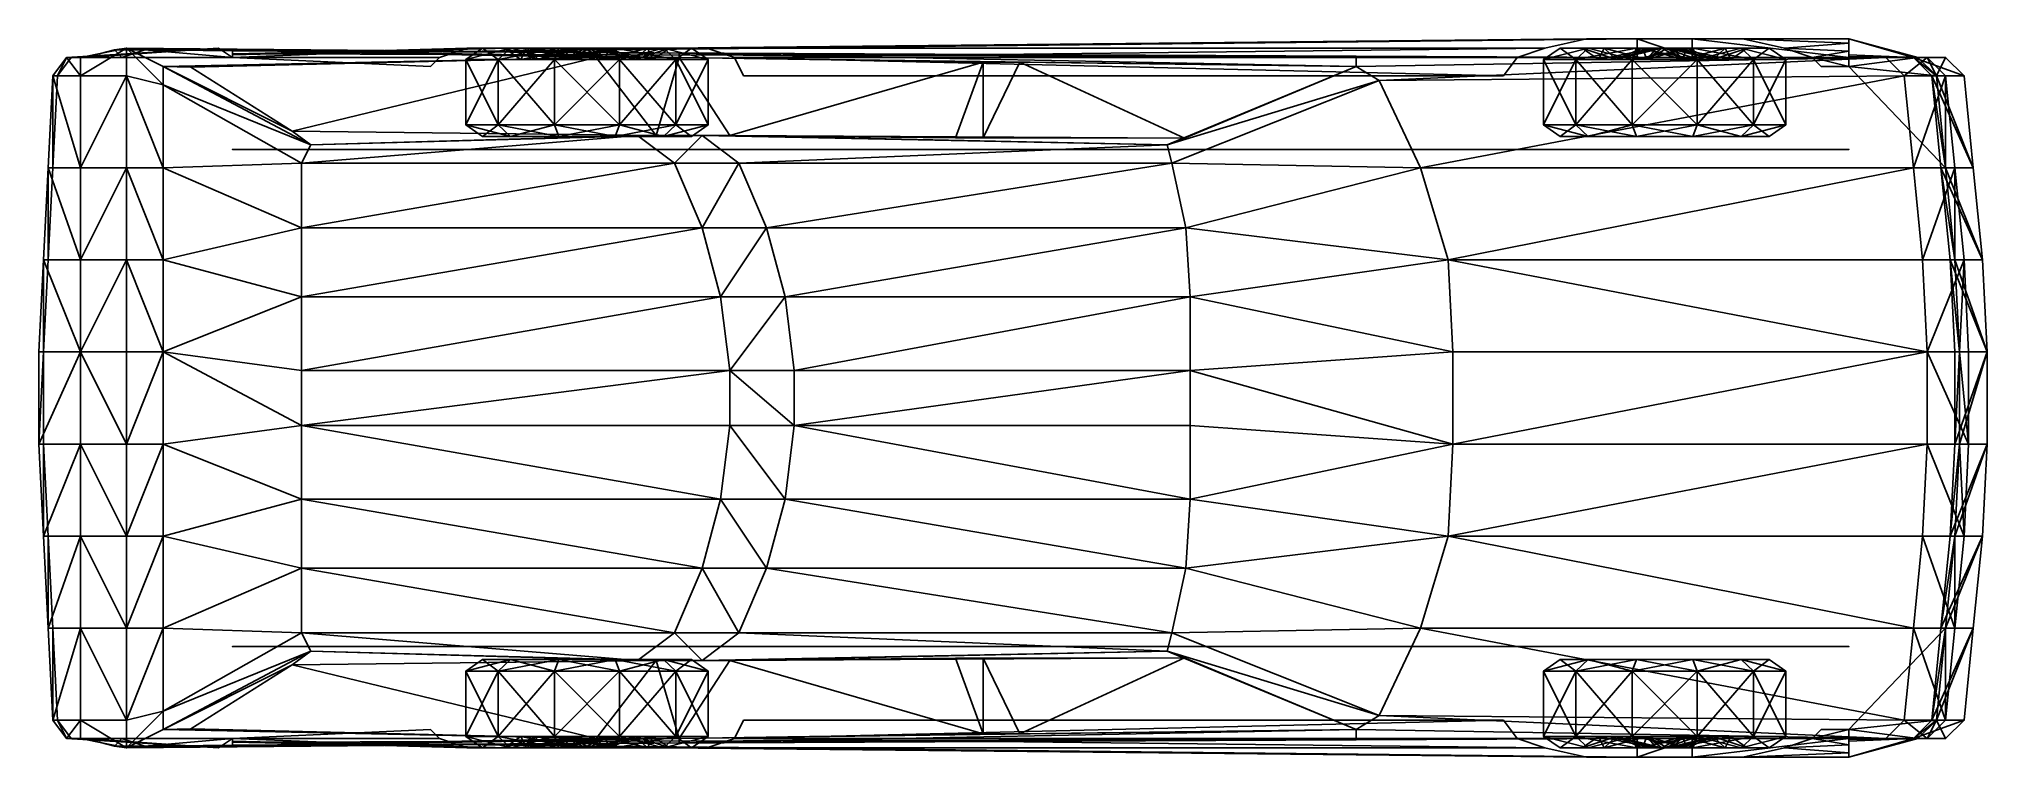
# Model space of a CAD drawing. Extents: x -5.37 to 0, y -0.99 to 0.99.
import ezdxf

# ---------------------------------------------------------------- set-up
doc = ezdxf.new("R2010")
doc.units = 0
doc.layers.get('0').update_dxf_attribs({"linetype": 'CONTINUOUS'})

msp = doc.modelspace()

# ---------------------------------------------------------------- meshes
at = {"color": 0, "linetype": 'BYBLOCK'}
mesh = msp.add_polyface(dxfattribs=at)
corners = [(-4.8387, 0.9495, 0.762), (-0.9652, 0.9398, 0.8951), (-0.9652, 0.9906, 0.762), (-3.7846, 0.9607, 0.762), (-1.1049, 0.9906, 0.7112), (-3.6449, 0.9652, 0.7112), (-3.5306, 0.9652, 0.6096), (-1.2192, 0.9652, 0.6096), (-3.4544, 0.9398, 0.4699), (-1.3335, 0.889, 0.2286), (-3.429, 0.889, 0.2286), (-3.6068, 0.9515, 0.9063), (-1.7399, 0.9144, 1.0668), (-1.7399, 0.9398, 0.9017), (-2.7686, 0.9267, 1.0668), (-2.8448, 0.7179, 1.4478), (-2.7686, 0.7179, 1.4478), (-2.667, 0.9267, 1.0668), (-3.4671, 0.7239, 1.4478), (-2.2606, 0.6985, 1.4859), (-2.2132, 0.7165, 1.4478), (-3.4417, 0.6477, 1.5367), (-2.2479, 0.6477, 1.5113), (-2.1971, 0.2794, 1.524), (-3.3147, 0.2794, 1.5494), (-3.2893, 0.0762, 1.5494), (-2.1971, 0.0762, 1.524), (-2.2098, 0.4699, 1.524), (-3.3655, 0.4699, 1.5494), (-3.3655, -0.4699, 1.5494), (-2.2479, -0.6477, 1.5113), (-2.2098, -0.4699, 1.524), (-3.3147, -0.2794, 1.5494), (-2.1971, -0.2794, 1.524), (-3.2893, -0.0762, 1.5494), (-2.1971, -0.0762, 1.524), (-3.4417, -0.6477, 1.5367), (-2.2606, -0.6985, 1.4859), (-3.4671, -0.7239, 1.4478), (-2.2132, -0.7165, 1.4478), (-2.7686, -0.9267, 1.0668), (-2.8448, -0.7179, 1.4478), (-2.7686, -0.7179, 1.4478), (-2.667, -0.9267, 1.0668), (-1.7399, -0.9144, 1.0668), (-3.6068, -0.9515, 0.9063), (-1.7399, -0.9398, 0.9017), (-1.3335, -0.889, 0.2286), (-3.429, -0.889, 0.2286), (-3.4544, -0.9398, 0.4699), (-3.5306, -0.9652, 0.6096), (-1.2192, -0.9652, 0.6096), (-3.6449, -0.9652, 0.7112), (-1.1049, -0.9906, 0.7112), (-3.7846, -0.9607, 0.762), (-4.8387, -0.9495, 0.762), (-0.9652, -0.9398, 0.8951), (-0.9652, -0.9906, 0.762)]
mesh.append_faces([[corners[k] for k in face] for face in [(18, 19, 20), (37, 38, 39)]], dxfattribs={"vtx0": -1, "color": 0})
mesh.append_faces([[corners[k] for k in face] for face in [(0, 1, 2), (3, 4, 5), (6, 7, 8), (11, 12, 13), (23, 25, 26), (27, 24, 23), (22, 28, 27), (29, 31, 32), (32, 33, 34), (36, 37, 30), (50, 51, 49), (54, 53, 52), (55, 56, 57)]], dxfattribs={"vtx0": -1, "vtx1": -1, "color": 0})
mesh.append_faces([[corners[k] for k in face] for face in [(19, 21, 22), (23, 24, 25), (27, 28, 24), (29, 30, 31), (32, 31, 33), (34, 33, 35), (44, 45, 46)]], dxfattribs={"vtx0": -1, "vtx2": -1, "color": 0})
mesh.append_faces([[corners[k] for k in face] for face in [(6, 5, 4), (16, 17, 14), (35, 26, 34), (25, 34, 26), (42, 43, 40), (50, 52, 53)]], dxfattribs={"vtx1": -1, "vtx2": -1, "color": 0})
mesh.append_faces([[corners[k] for k in face] for face in [(9, 10, 8), (14, 15, 16), (40, 41, 42), (47, 48, 49)]], dxfattribs={"vtx2": -1, "color": 0})
mesh = msp.add_polyface(dxfattribs=at)
corners = [(-0.381, 0.9398, 0.889), (-0.8128, 0.9906, 0.762), (-0.8128, 0.9398, 0.8941), (-0.9652, 0.9906, 0.762), (-0.9652, 0.9398, 0.8951), (-1.1049, 0.9906, 0.7112), (-3.7846, 0.9607, 0.762), (-3.5306, 0.9652, 0.6096), (-1.2192, 0.9652, 0.6096), (-1.2954, 0.9398, 0.4699), (-3.4544, 0.9398, 0.4699), (-1.3335, 0.889, 0.2286), (-0.2794, 0.9398, 0.9906), (-0.1651, 0.9398, 0.889), (-1.7399, 0.9398, 0.9017), (-1.7399, 0.9144, 1.0668), (-1.6764, 0.8763, 1.0922), (-0.2286, 0.889, 0.9906), (-2.2479, 0.6477, 1.5113), (-2.2606, 0.6985, 1.4859), (-1.4859, 0.381, 1.0922), (-1.4732, 0.127, 1.0922), (-0.1651, 0.127, 0.9906), (-0.2032, 0.635, 0.9906), (-1.5621, 0.635, 1.0922), (-1.6764, -0.8763, 1.0922), (-0.2286, -0.889, 0.9906), (-1.5621, -0.635, 1.0922), (-0.2032, -0.635, 0.9906), (-1.4859, -0.381, 1.0922), (-1.4732, -0.127, 1.0922), (-0.1651, -0.127, 0.9906), (-2.2479, -0.6477, 1.5113), (-2.2606, -0.6985, 1.4859), (-1.7399, -0.9144, 1.0668), (-0.2794, -0.9398, 0.9906), (-0.1651, -0.9398, 0.889), (-1.7399, -0.9398, 0.9017), (-3.4544, -0.9398, 0.4699), (-1.2954, -0.9398, 0.4699), (-1.3335, -0.889, 0.2286), (-1.2192, -0.9652, 0.6096), (-3.5306, -0.9652, 0.6096), (-1.1049, -0.9906, 0.7112), (-0.9652, -0.9906, 0.762), (-3.7846, -0.9607, 0.762), (-0.9652, -0.9398, 0.8951), (-0.8128, -0.9398, 0.8941), (-0.8128, -0.9906, 0.762), (-0.381, -0.9398, 0.889)]
mesh.append_faces([[corners[k] for k in face] for face in [(12, 16, 17), (19, 16, 15), (25, 33, 34), (25, 35, 26)]], dxfattribs={"vtx0": -1, "color": 0})
mesh.append_faces([[corners[k] for k in face] for face in [(0, 1, 2), (3, 2, 1), (12, 14, 15), (27, 28, 29), (46, 44, 47)]], dxfattribs={"vtx0": -1, "vtx1": -1, "color": 0})
mesh.append_faces([[corners[k] for k in face] for face in [(3, 4, 2), (7, 5, 8), (23, 24, 20), (37, 35, 34), (42, 43, 41), (47, 44, 48), (48, 49, 47)]], dxfattribs={"vtx0": -1, "vtx2": -1, "color": 0})
mesh.append_faces([[corners[k] for k in face] for face in [(9, 10, 8), (25, 26, 27), (34, 35, 25), (36, 35, 37), (39, 38, 41)]], dxfattribs={"vtx1": -1, "color": 0})
mesh.append_faces([[corners[k] for k in face] for face in [(3, 5, 6), (18, 16, 19), (20, 21, 22), (30, 29, 31), (21, 30, 22), (25, 32, 33), (44, 43, 45)]], dxfattribs={"vtx1": -1, "vtx2": -1, "color": 0})
mesh.append_faces([[corners[k] for k in face] for face in [(10, 9, 11), (12, 13, 14), (12, 15, 16), (17, 16, 24), (38, 39, 40)]], dxfattribs={"vtx2": -1, "color": 0})
mesh = msp.add_polyface(dxfattribs=at)
corners = [(-0.381, 0.9398, 0.889), (-0.381, 0.9906, 0.762), (-0.8128, 0.9906, 0.762), (-0.1905, 0.9398, 0.8128), (-0.1651, 0.9398, 0.889), (-0.381, 0.9792, 0.7112), (-0.6731, 0.9906, 0.7112), (-0.5588, 0.9652, 0.6096), (-0.381, 0.9571, 0.6096), (-0.381, 0.9336, 0.4826), (-0.4826, 0.9398, 0.4826), (-0.381, 0.9144, 0.3302), (-0.4572, 0.9144, 0.3048), (-0.1397, 0.889, 0.8128), (-0.1143, 0.889, 0.889), (-0.2286, 0.889, 0.9906), (-0.2794, 0.9398, 0.9906), (-0.0762, 0.127, 0.8128), (-0.0889, 0.381, 0.8128), (-0.0635, 0.381, 0.889), (-0.0508, 0.127, 0.889), (-0.1651, 0.127, 0.9906), (-0.1778, 0.381, 0.9906), (-1.4859, 0.381, 1.0922), (-0.1143, 0.635, 0.8128), (-0.0889, 0.635, 0.889), (-0.2032, 0.635, 0.9906), (-1.5621, 0.635, 1.0922), (-0.0508, -0.127, 0.889), (-0.0762, -0.127, 0.8128)]
mesh.append_faces([[corners[k] for k in face] for face in [(3, 0, 4)]], dxfattribs={"vtx0": -1, "color": 0})
mesh.append_faces([[corners[k] for k in face] for face in [(11, 10, 9), (26, 23, 22), (15, 27, 26)]], dxfattribs={"vtx0": -1, "vtx1": -1, "color": 0})
mesh.append_faces([[corners[k] for k in face] for face in [(0, 1, 2), (3, 1, 0), (5, 6, 1), (7, 5, 8), (9, 10, 8)]], dxfattribs={"vtx0": -1, "vtx1": -1, "vtx2": -1, "color": 0})
mesh.append_faces([[corners[k] for k in face] for face in [(1, 6, 2), (8, 10, 7)]], dxfattribs={"vtx0": -1, "vtx2": -1, "color": 0})
mesh.append_faces([[corners[k] for k in face] for face in [(14, 4, 15), (16, 15, 4), (15, 26, 14)]], dxfattribs={"vtx1": -1, "color": 0})
mesh.append_faces([[corners[k] for k in face] for face in [(7, 6, 5), (17, 18, 19), (19, 20, 17), (20, 19, 21), (22, 21, 19), (21, 22, 23), (18, 24, 25), (25, 19, 18), (19, 25, 22), (26, 22, 25), (25, 14, 26), (14, 25, 24), (28, 20, 21), (29, 17, 28), (20, 28, 17)]], dxfattribs={"vtx1": -1, "vtx2": -1, "color": 0})
mesh.append_faces([[corners[k] for k in face] for face in [(11, 12, 10), (13, 3, 4), (4, 14, 13), (24, 13, 14)]], dxfattribs={"vtx2": -1, "color": 0})
at = {"color": 50, "linetype": 'BYBLOCK'}
mesh = msp.add_polyface(dxfattribs=at)
corners = [(-0.381, 0.9906, 0.762), (-0.1905, 0.9398, 0.8128), (-0.2032, 0.9398, 0.5715), (-0.381, 0.9468, 0.5588), (-0.1524, 0.889, 0.5715), (-0.1397, 0.889, 0.8128)]
mesh.append_faces([[corners[k] for k in face] for face in [(0, 2, 3)]], dxfattribs={"vtx0": -1, "vtx1": -1, "vtx2": -1, "color": 50})
mesh.append_faces([[corners[k] for k in face] for face in [(0, 1, 2)]], dxfattribs={"vtx0": -1, "vtx2": -1, "color": 50})
mesh.append_faces([[corners[k] for k in face] for face in [(4, 2, 5), (1, 5, 2)]], dxfattribs={"vtx1": -1, "color": 50})
at = {"color": 254, "linetype": 'BYBLOCK'}
mesh = msp.add_polyface(dxfattribs=at)
corners = [(-0.381, 0.9423, 0.5334), (-0.381, 0.9468, 0.5588), (-0.2032, 0.9398, 0.5715), (-0.1143, 0.9398, 0.5334), (-0.1905, 0.9398, 0.4191), (-0.381, 0.9144, 0.3302), (-0.1397, 0.889, 0.4064), (-0.1143, 0.635, 0.3683), (-4.8768, 0.9652, 0.3556), (-4.8768, 0.9652, 0.5588), (-4.8387, 0.9398, 0.5969), (-4.8387, 0.9398, 0.3429), (-5.2451, 0.9398, 0.5969), (-5.2578, 0.9398, 0.5588), (-5.2832, 0.9398, 0.3937), (-5.2959, 0.9398, 0.5588), (-0.0635, 0.889, 0.5334), (-0.1524, 0.889, 0.5715), (-5.2578, 0.889, 0.5588), (-5.334, 0.889, 0.5588), (-5.3213, 0.889, 0.4064), (-0.0762, 0.127, 0.3683), (-0.0889, 0.381, 0.3683), (0, 0.127, 0.5334), (-0.0127, 0.381, 0.5334), (-0.1016, 0.381, 0.5715), (-0.0889, 0.127, 0.5715), (-5.2578, 0.127, 0.5588), (-5.2578, 0.381, 0.5588), (-5.3594, 0.381, 0.5588), (-5.3721, 0.127, 0.5588), (-5.3594, 0.127, 0.4445), (-5.3467, 0.381, 0.4318), (-0.0381, 0.635, 0.5334), (-0.127, 0.635, 0.5715), (-5.2578, 0.635, 0.5588), (-5.3467, 0.635, 0.5588), (-5.334, 0.635, 0.4191), (-0.1397, -0.889, 0.4064), (-0.1143, -0.635, 0.3683), (-0.0381, -0.635, 0.5334), (-0.0635, -0.889, 0.5334), (-0.1524, -0.889, 0.5715), (-0.127, -0.635, 0.5715), (-5.2578, -0.889, 0.5588), (-5.2578, -0.635, 0.5588), (-5.334, -0.889, 0.5588), (-5.3467, -0.635, 0.5588), (-5.334, -0.635, 0.4191), (-5.3213, -0.889, 0.4064), (-5.3594, -0.381, 0.5588), (-5.3467, -0.381, 0.4318), (-5.2578, -0.381, 0.5588), (-0.0127, -0.381, 0.5334), (-0.1016, -0.381, 0.5715), (-0.0889, -0.381, 0.3683), (-5.3721, -0.127, 0.5588), (-5.3594, -0.127, 0.4445), (-5.2578, -0.127, 0.5588), (0, -0.127, 0.5334), (-0.0889, -0.127, 0.5715), (-0.0762, -0.127, 0.3683), (-5.2959, -0.9398, 0.5588), (-5.2832, -0.9398, 0.3937), (-5.2578, -0.9398, 0.5588), (-0.1143, -0.9398, 0.5334), (-0.2032, -0.9398, 0.5715), (-0.1905, -0.9398, 0.4191), (-4.8768, -0.9652, 0.3556), (-4.8768, -0.9652, 0.5588), (-4.8387, -0.9398, 0.5969), (-5.2451, -0.9398, 0.5969), (-4.8387, -0.9398, 0.3429), (-0.381, -0.9144, 0.3302), (-0.381, -0.9423, 0.5334), (-0.381, -0.9468, 0.5588)]
mesh.append_faces([[corners[k] for k in face] for face in [(0, 2, 3), (0, 4, 5), (5, 6, 7), (12, 9, 13), (3, 6, 4), (37, 19, 20), (33, 6, 16), (38, 40, 41), (46, 48, 49), (38, 65, 67), (69, 71, 64), (38, 73, 39), (67, 74, 73), (66, 74, 65)]], dxfattribs={"vtx0": -1, "color": 254})
mesh.append_faces([[corners[k] for k in face] for face in [(9, 14, 15), (20, 15, 14), (31, 29, 32), (32, 36, 37)]], dxfattribs={"vtx0": -1, "vtx1": -1, "color": 254})
mesh.append_faces([[corners[k] for k in face] for face in [(47, 51, 48), (50, 57, 51), (62, 49, 63), (63, 69, 62)]], dxfattribs={"vtx0": -1, "vtx2": -1, "color": 254})
mesh.append_faces([[corners[k] for k in face] for face in [(16, 6, 3), (19, 15, 20), (21, 22, 23), (30, 29, 31), (41, 40, 42), (64, 44, 62), (65, 41, 66), (42, 66, 41), (68, 69, 63), (70, 71, 69), (69, 68, 70), (72, 70, 68), (67, 73, 38), (65, 74, 67)]], dxfattribs={"vtx1": -1, "color": 254})
mesh.append_faces([[corners[k] for k in face] for face in [(0, 1, 2), (15, 19, 18), (24, 23, 22), (23, 24, 25), (25, 26, 23), (27, 28, 29), (29, 30, 27), (22, 7, 24), (33, 24, 7), (24, 33, 34), (34, 25, 24), (28, 35, 36), (36, 29, 28), (29, 36, 32), (36, 19, 37), (35, 18, 19), (19, 36, 35), (17, 34, 33), (7, 6, 33), (38, 39, 40), (43, 42, 40), (44, 45, 46), (47, 46, 45), (46, 47, 48), (47, 50, 51), (45, 52, 47), (50, 47, 52), (40, 53, 43), (54, 43, 53), (39, 55, 53), (53, 40, 39), (52, 58, 50), (56, 50, 58), (53, 59, 54), (60, 54, 59), (59, 53, 55), (56, 30, 31), (58, 27, 56), (30, 56, 27), (59, 23, 60), (26, 60, 23), (61, 21, 23), (46, 62, 44), (75, 74, 66)]], dxfattribs={"vtx1": -1, "vtx2": -1, "color": 254})
mesh.append_faces([[corners[k] for k in face] for face in [(0, 3, 4), (5, 4, 6), (8, 9, 10), (10, 11, 8), (12, 10, 9), (9, 8, 14), (16, 3, 2), (2, 17, 16), (18, 13, 15), (33, 16, 17), (50, 56, 57), (55, 61, 59), (31, 57, 56), (23, 59, 61), (62, 46, 49), (38, 41, 65)]], dxfattribs={"vtx2": -1, "color": 254})
at = {"color": 0, "linetype": 'BYBLOCK'}
mesh = msp.add_polyface(dxfattribs=at)
corners = [(-4.8387, 0.9495, 0.762), (-4.0767, 0.9652, 0.7112), (-4.8387, 0.9468, 0.7112), (-4.191, 0.9652, 0.6096), (-4.8387, 0.9398, 0.6096), (-4.2672, 0.9398, 0.4826), (-4.8387, 0.9398, 0.4826), (-4.2926, 0.9144, 0.3048), (-4.8387, 0.9398, 0.3429), (-5.08, 0.9607, 0.9144), (-4.8387, 0.9577, 0.9114), (-4.8387, 0.9398, 0.5969), (-5.1435, 0.9398, 0.5969), (-5.1308, 0.9652, 1.0414), (-3.6068, 0.9515, 0.9063), (-5.1641, 0.961, 0.9144), (-5.0292, 0.9144, 1.0922), (-3.8354, 0.9398, 1.0922), (-4.6228, 0.6985, 1.5113), (-4.6736, 0.7365, 1.4224), (-4.953, 0.9124, 1.0922), (-4.6482, 0.6477, 1.5367), (-5.0292, 0.8636, 1.0922), (-5.1308, 0.889, 1.0414), (-5.2578, 0.889, 0.5588), (-5.2578, 0.9398, 0.5588), (-5.0292, 0.127, 1.0922), (-5.0292, 0.381, 1.0922), (-5.1308, 0.381, 1.0414), (-5.1308, 0.127, 1.0414), (-5.2578, 0.127, 0.5588), (-5.2578, 0.381, 0.5588), (-5.0292, 0.635, 1.0922), (-5.1308, 0.635, 1.0414), (-5.2578, 0.635, 0.5588), (-5.1308, -0.127, 1.0414)]
mesh.append_faces([[corners[k] for k in face] for face in [(4, 5, 6), (7, 6, 5), (9, 11, 12), (13, 14, 15), (22, 18, 16)]], dxfattribs={"vtx0": -1, "color": 0})
mesh.append_faces([[corners[k] for k in face] for face in [(3, 2, 1), (21, 18, 22)]], dxfattribs={"vtx0": -1, "vtx1": -1, "color": 0})
mesh.append_faces([[corners[k] for k in face] for face in [(0, 1, 2), (3, 4, 2)]], dxfattribs={"vtx0": -1, "vtx1": -1, "vtx2": -1, "color": 0})
mesh.append_faces([[corners[k] for k in face] for face in [(16, 19, 20)]], dxfattribs={"vtx0": -1, "vtx2": -1, "color": 0})
mesh.append_faces([[corners[k] for k in face] for face in [(23, 13, 24), (25, 24, 13), (24, 34, 23)]], dxfattribs={"vtx1": -1, "color": 0})
mesh.append_faces([[corners[k] for k in face] for face in [(3, 5, 4), (9, 10, 11), (13, 16, 17), (16, 18, 19), (26, 27, 28), (28, 29, 26), (29, 28, 30), (31, 30, 28), (27, 32, 33), (33, 28, 27), (28, 33, 31), (34, 31, 33), (33, 23, 34), (23, 33, 32), (35, 29, 30), (29, 35, 26)]], dxfattribs={"vtx1": -1, "vtx2": -1, "color": 0})
mesh.append_faces([[corners[k] for k in face] for face in [(7, 8, 6), (22, 16, 13), (13, 23, 22), (32, 22, 23)]], dxfattribs={"vtx2": -1, "color": 0})
at = {"color": 240, "linetype": 'BYBLOCK'}
mesh = msp.add_polyface(dxfattribs=at)
corners = [(-5.1641, 0.961, 0.9144), (-5.08, 0.9607, 0.9144), (-5.1435, 0.9398, 0.5969), (-5.2451, 0.9398, 0.5969), (-5.1641, -0.961, 0.9144), (-5.08, -0.9607, 0.9144), (-5.1435, -0.9398, 0.5969), (-5.2451, -0.9398, 0.5969)]
mesh.append_faces([[corners[k] for k in face] for face in [(0, 2, 3), (4, 6, 7)]], dxfattribs={"vtx0": -1, "color": 240})
mesh.append_faces([[corners[k] for k in face] for face in [(0, 1, 2), (4, 5, 6)]], dxfattribs={"vtx2": -1, "color": 240})
at = {"color": 0, "linetype": 'BYBLOCK'}
mesh = msp.add_polyface(dxfattribs=at)
corners = [(-4.8387, 0.9495, 0.762), (-4.8387, 0.9577, 0.912), (-0.9652, 0.9398, 0.8951), (-3.937, 0.9586, 0.762), (-4.0767, 0.9652, 0.7112), (-3.6068, 0.9515, 0.9063), (-3.6068, 0.9398, 1.0668), (-1.7399, 0.9144, 1.0668), (-5.1308, 0.9652, 1.0414), (-3.8354, 0.9398, 1.0922), (-3.6703, 0.7239, 1.4224), (-3.4671, 0.7239, 1.4478), (-3.5433, 0.7239, 1.5113), (-2.2606, 0.6985, 1.4859), (-3.7211, 0.7239, 1.524), (-4.6228, 0.6985, 1.5113), (-4.6736, 0.7365, 1.4224), (-3.4417, 0.6477, 1.5367), (-3.6195, 0.6477, 1.5621), (-4.6482, 0.6477, 1.5367), (-3.2893, 0.0762, 1.5494), (-3.3147, 0.2794, 1.5494), (-3.4671, 0.0762, 1.5748), (-3.4925, 0.2794, 1.5748), (-4.6482, 0.2794, 1.5494), (-4.6482, 0.0762, 1.5494), (-3.3655, 0.4699, 1.5494), (-3.5433, 0.4699, 1.5748), (-4.6482, 0.4699, 1.5494), (-2.2479, 0.6477, 1.5113), (-4.6482, -0.0762, 1.5494), (-3.2893, -0.0762, 1.5494), (-3.4671, -0.0762, 1.5748)]
mesh.append_faces([[corners[k] for k in face] for face in [(18, 12, 14), (14, 19, 18)]], dxfattribs={"vtx0": -1, "color": 0})
mesh.append_faces([[corners[k] for k in face] for face in [(10, 6, 9), (23, 25, 22), (27, 24, 23), (18, 28, 27)]], dxfattribs={"vtx0": -1, "vtx1": -1, "color": 0})
mesh.append_faces([[corners[k] for k in face] for face in [(5, 6, 7), (8, 6, 5), (8, 9, 6), (12, 11, 10)]], dxfattribs={"vtx0": -1, "vtx1": -1, "vtx2": -1, "color": 0})
mesh.append_faces([[corners[k] for k in face] for face in [(0, 1, 2), (10, 11, 6), (11, 12, 13), (10, 14, 12), (15, 10, 16), (23, 24, 25), (27, 28, 24)]], dxfattribs={"vtx0": -1, "vtx2": -1, "color": 0})
mesh.append_faces([[corners[k] for k in face] for face in [(3, 4, 0), (17, 12, 18), (18, 27, 17)]], dxfattribs={"vtx1": -1, "color": 0})
mesh.append_faces([[corners[k] for k in face] for face in [(15, 14, 10), (14, 15, 19), (20, 21, 22), (23, 22, 21), (21, 26, 23), (27, 23, 26), (26, 17, 27), (25, 30, 22), (31, 20, 22), (22, 32, 31)]], dxfattribs={"vtx1": -1, "vtx2": -1, "color": 0})
mesh.append_faces([[corners[k] for k in face] for face in [(13, 12, 17), (18, 19, 28), (29, 17, 26)]], dxfattribs={"vtx2": -1, "color": 0})
at = {"color": 151, "linetype": 'BYBLOCK'}
mesh = msp.add_polyface(dxfattribs=at)
corners = [(-2.667, 0.9267, 1.0668), (-2.7686, 0.7179, 1.4478), (-2.2133, 0.7165, 1.4478), (-1.7399, 0.9144, 1.0668), (-3.4671, 0.7239, 1.4478), (-2.8448, 0.7179, 1.4478), (-2.7686, 0.9267, 1.0668), (-3.6068, 0.9398, 1.0668), (-4.6736, 0.7365, 1.4224), (-3.6703, 0.7239, 1.4224), (-3.8354, 0.9398, 1.0922), (-4.953, 0.9124, 1.0922), (-2.1971, 0.0762, 1.524), (-1.4732, 0.127, 1.0922), (-2.1971, 0.2794, 1.524), (-1.4859, 0.381, 1.0922), (-4.6482, 0.2794, 1.5494), (-4.6482, 0.0762, 1.5494), (-5.0292, 0.127, 1.0922), (-5.0292, 0.381, 1.0922), (-2.2098, 0.4699, 1.524), (-1.5621, 0.635, 1.0922), (-4.6482, 0.4699, 1.5494), (-5.0292, 0.635, 1.0922), (-4.6482, 0.6477, 1.5367), (-5.0292, 0.8636, 1.0922), (-2.2479, 0.6477, 1.5113), (-1.6764, 0.8763, 1.0922), (-1.5621, -0.635, 1.0922), (-2.2098, -0.4699, 1.524), (-2.2479, -0.6477, 1.5113), (-1.6764, -0.8763, 1.0922), (-4.6482, -0.4699, 1.5494), (-4.6482, -0.6477, 1.5367), (-5.0292, -0.635, 1.0922), (-5.0292, -0.8636, 1.0922), (-4.6482, -0.2794, 1.5494), (-5.0292, -0.381, 1.0922), (-1.4859, -0.381, 1.0922), (-2.1971, -0.2794, 1.524), (-4.6482, -0.0762, 1.5494), (-5.0292, -0.127, 1.0922), (-1.4732, -0.127, 1.0922), (-2.1971, -0.0762, 1.524), (-4.6736, -0.7365, 1.4224), (-3.6703, -0.7239, 1.4224), (-3.8354, -0.9398, 1.0922), (-4.953, -0.9124, 1.0922), (-3.4671, -0.7239, 1.4478), (-2.8448, -0.7179, 1.4478), (-2.7686, -0.9267, 1.0668), (-3.6068, -0.9398, 1.0668), (-2.667, -0.9267, 1.0668), (-2.7686, -0.7179, 1.4478), (-2.2133, -0.7165, 1.4478), (-1.7399, -0.9144, 1.0668)]
mesh.append_faces([[corners[k] for k in face] for face in [(0, 2, 3), (4, 6, 7), (8, 10, 11), (24, 23, 25), (26, 21, 27), (28, 30, 31), (34, 33, 35), (44, 46, 47), (48, 50, 51), (52, 54, 55)]], dxfattribs={"vtx0": -1, "color": 151})
mesh.append_faces([[corners[k] for k in face] for face in [(12, 13, 14), (14, 15, 20), (20, 21, 26), (38, 29, 28), (42, 39, 38)]], dxfattribs={"vtx0": -1, "vtx1": -1, "color": 151})
mesh.append_faces([[corners[k] for k in face] for face in [(14, 13, 15), (20, 15, 21), (28, 29, 30), (38, 39, 29), (42, 43, 39)]], dxfattribs={"vtx0": -1, "vtx2": -1, "color": 151})
mesh.append_faces([[corners[k] for k in face] for face in [(16, 17, 18), (18, 19, 16), (22, 16, 19), (19, 23, 22), (24, 22, 23), (32, 33, 34), (36, 32, 37), (34, 37, 32), (40, 36, 41), (37, 41, 36), (17, 40, 18), (41, 18, 40), (42, 13, 12), (12, 43, 42)]], dxfattribs={"vtx1": -1, "vtx2": -1, "color": 151})
mesh.append_faces([[corners[k] for k in face] for face in [(0, 1, 2), (4, 5, 6), (8, 9, 10), (44, 45, 46), (48, 49, 50), (52, 53, 54)]], dxfattribs={"vtx2": -1, "color": 151})
at = {"color": 251, "linetype": 'BYBLOCK'}
mesh = msp.add_polyface(dxfattribs=at)
corners = [(-4.1054, 0.7532, 0.0856), (-4.072, 0.7218, 0.119), (-4.1494, 0.7218, 0.2529), (-4.1949, 0.7532, 0.2407), (-4.1054, 0.9341, 0.0856), (-4.1949, 0.9341, 0.2407), (-3.9503, 0.7532, -0.0039), (-3.9381, 0.7218, 0.0416), (-3.9503, 0.9341, -0.0039), (-3.7713, 0.7532, -0.0039), (-3.7713, 0.9341, -0.0039), (-3.9503, 0.7532, 0.6643), (-3.9381, 0.7218, 0.6188), (-3.7835, 0.7218, 0.6188), (-3.9503, 0.9341, 0.6643), (-3.7713, 0.7532, 0.6643), (-4.1054, 0.7532, 0.5748), (-4.072, 0.7218, 0.5414), (-4.1054, 0.9341, 0.5748), (-4.1949, 0.7532, 0.4197), (-4.1494, 0.7218, 0.4075), (-4.1949, 0.9341, 0.4197), (-4.072, 0.9655, 0.119), (-4.1494, 0.9655, 0.2529), (-4.0276, 0.9655, 0.1634), (-4.0886, 0.9655, 0.2692), (-3.9381, 0.9655, 0.0416), (-3.9218, 0.9655, 0.1024), (-3.7835, 0.9655, 0.0416), (-3.7998, 0.9655, 0.1024), (-3.9381, 0.9655, 0.6188), (-3.7713, 0.9341, 0.6643), (-3.9218, 0.9655, 0.558), (-3.7835, 0.9655, 0.6188), (-4.072, 0.9655, 0.5414), (-4.0276, 0.9655, 0.497), (-4.1494, 0.9655, 0.4075), (-4.0886, 0.9655, 0.3912)]
mesh.append_faces([[corners[k] for k in face] for face in [(0, 1, 2), (2, 3, 0), (6, 7, 1), (1, 0, 6), (7, 6, 9), (11, 12, 13), (16, 17, 12), (12, 11, 16), (19, 20, 17), (17, 16, 19), (3, 2, 20), (20, 19, 3), (22, 4, 5), (5, 23, 22), (24, 22, 23), (23, 25, 24), (26, 8, 4), (4, 22, 26), (27, 26, 22), (22, 24, 27), (8, 26, 28), (26, 27, 29), (30, 14, 31), (32, 30, 33), (34, 18, 14), (14, 30, 34), (35, 34, 30), (30, 32, 35), (36, 21, 18), (18, 34, 36), (37, 36, 34), (34, 35, 37), (23, 5, 21), (21, 36, 23), (25, 23, 36), (36, 37, 25)]], dxfattribs={"vtx0": -1, "vtx2": -1, "color": 251})
mesh.append_faces([[corners[k] for k in face] for face in [(4, 0, 3), (3, 5, 4), (8, 6, 0), (0, 4, 8), (6, 8, 10), (14, 11, 15), (18, 16, 11), (11, 14, 18), (21, 19, 16), (16, 18, 21), (5, 3, 19), (19, 21, 5)]], dxfattribs={"vtx2": -1, "color": 251})
at = {"color": 254, "linetype": 'BYBLOCK'}
mesh = msp.add_polyface(dxfattribs=at)
corners = [(-4.0276, 0.9655, 0.1634), (-3.9942, 0.9341, 0.1968), (-4.0886, 0.9655, 0.2692), (-4.0431, 0.9341, 0.2814), (-3.883, 0.9655, 0.308), (-3.8912, 0.9655, 0.3221), (-3.8608, 0.9655, 0.3302), (-3.9218, 0.9655, 0.1024), (-3.9096, 0.9341, 0.1479), (-3.8689, 0.9655, 0.2998), (-3.7998, 0.9655, 0.1024), (-3.812, 0.9341, 0.1479), (-3.8527, 0.9655, 0.2998), (-3.694, 0.9655, 0.1634), (-3.7274, 0.9341, 0.1968), (-3.8386, 0.9655, 0.308), (-3.633, 0.9655, 0.2692), (-3.6785, 0.9341, 0.2814), (-3.8304, 0.9655, 0.3221), (-3.633, 0.9655, 0.3912), (-3.6785, 0.9341, 0.379), (-3.8304, 0.9655, 0.3383), (-3.694, 0.9655, 0.497), (-3.7274, 0.9341, 0.4636), (-3.8386, 0.9655, 0.3524), (-3.7998, 0.9655, 0.558), (-3.812, 0.9341, 0.5125), (-3.8527, 0.9655, 0.3606), (-3.9218, 0.9655, 0.558), (-3.9096, 0.9341, 0.5125), (-3.8689, 0.9655, 0.3606), (-4.0276, 0.9655, 0.497), (-3.9942, 0.9341, 0.4636), (-3.883, 0.9655, 0.3524), (-4.0886, 0.9655, 0.3912), (-4.0431, 0.9341, 0.379), (-3.8912, 0.9655, 0.3383), (-0.9194, 0.9655, 0.3221), (-0.889, 0.9655, 0.3302), (-0.9194, 0.9655, 0.3383), (-1.0713, 0.9341, 0.2814), (-1.0713, 0.9341, 0.379), (-1.1168, 0.9655, 0.2692), (-1.1168, 0.9655, 0.3912), (-0.9112, 0.9655, 0.3524), (-1.0224, 0.9341, 0.4636), (-1.0558, 0.9655, 0.497), (-0.8971, 0.9655, 0.3606), (-0.9378, 0.9341, 0.5125), (-0.95, 0.9655, 0.558), (-0.8809, 0.9655, 0.3606), (-0.8402, 0.9341, 0.5125), (-0.828, 0.9655, 0.558), (-0.8668, 0.9655, 0.3524), (-0.7556, 0.9341, 0.4636), (-0.7222, 0.9655, 0.497), (-0.8586, 0.9655, 0.3383), (-0.7067, 0.9341, 0.379), (-0.6612, 0.9655, 0.3912), (-0.8586, 0.9655, 0.3221), (-0.7067, 0.9341, 0.2814), (-0.6612, 0.9655, 0.2692), (-0.8668, 0.9655, 0.308), (-0.7556, 0.9341, 0.1968), (-0.7222, 0.9655, 0.1634), (-0.8809, 0.9655, 0.2998), (-0.8402, 0.9341, 0.1479), (-0.828, 0.9655, 0.1024), (-0.8971, 0.9655, 0.2998), (-0.9378, 0.9341, 0.1479), (-0.95, 0.9655, 0.1024), (-0.9112, 0.9655, 0.308), (-1.0224, 0.9341, 0.1968), (-1.0558, 0.9655, 0.1634), (-1.0224, -0.9341, 0.1968), (-1.0558, -0.9655, 0.1634), (-1.1168, -0.9655, 0.2692), (-1.0713, -0.9341, 0.2814), (-0.9112, -0.9655, 0.308), (-0.9194, -0.9655, 0.3221), (-0.889, -0.9655, 0.3302), (-0.9378, -0.9341, 0.1479), (-0.95, -0.9655, 0.1024), (-0.8971, -0.9655, 0.2998), (-0.8402, -0.9341, 0.1479), (-0.828, -0.9655, 0.1024), (-0.8809, -0.9655, 0.2998), (-0.7556, -0.9341, 0.1968), (-0.7222, -0.9655, 0.1634), (-0.8668, -0.9655, 0.308), (-0.7067, -0.9341, 0.2814), (-0.6612, -0.9655, 0.2692), (-0.8586, -0.9655, 0.3221), (-0.7067, -0.9341, 0.379), (-0.6612, -0.9655, 0.3912), (-0.8586, -0.9655, 0.3383), (-0.7556, -0.9341, 0.4636), (-0.7222, -0.9655, 0.497), (-0.8668, -0.9655, 0.3524), (-0.8402, -0.9341, 0.5125), (-0.828, -0.9655, 0.558), (-0.8809, -0.9655, 0.3606), (-0.9378, -0.9341, 0.5125), (-0.95, -0.9655, 0.558), (-0.8971, -0.9655, 0.3606), (-1.0224, -0.9341, 0.4636), (-1.0558, -0.9655, 0.497), (-0.9112, -0.9655, 0.3524), (-1.0713, -0.9341, 0.379), (-1.1168, -0.9655, 0.3912), (-0.9194, -0.9655, 0.3383), (-3.8608, -0.9655, 0.3302), (-3.8912, -0.9655, 0.3221), (-3.8912, -0.9655, 0.3383), (-4.0431, -0.9341, 0.2814), (-4.0431, -0.9341, 0.379), (-4.0886, -0.9655, 0.2692), (-4.0886, -0.9655, 0.3912), (-3.883, -0.9655, 0.3524), (-3.9942, -0.9341, 0.4636), (-4.0276, -0.9655, 0.497), (-3.8689, -0.9655, 0.3606), (-3.9096, -0.9341, 0.5125), (-3.9218, -0.9655, 0.558), (-3.8527, -0.9655, 0.3606), (-3.812, -0.9341, 0.5125), (-3.7998, -0.9655, 0.558), (-3.8386, -0.9655, 0.3524), (-3.7274, -0.9341, 0.4636), (-3.694, -0.9655, 0.497), (-3.8304, -0.9655, 0.3383), (-3.6785, -0.9341, 0.379), (-3.633, -0.9655, 0.3912), (-3.8304, -0.9655, 0.3221), (-3.6785, -0.9341, 0.2814), (-3.633, -0.9655, 0.2692), (-3.8386, -0.9655, 0.308), (-3.7274, -0.9341, 0.1968), (-3.694, -0.9655, 0.1634), (-3.8527, -0.9655, 0.2998), (-3.812, -0.9341, 0.1479), (-3.7998, -0.9655, 0.1024), (-3.8689, -0.9655, 0.2998), (-3.9096, -0.9341, 0.1479), (-3.9218, -0.9655, 0.1024), (-3.883, -0.9655, 0.308), (-3.9942, -0.9341, 0.1968), (-4.0276, -0.9655, 0.1634)]
mesh.append_faces([[corners[k] for k in face] for face in [(0, 1, 2), (3, 2, 1), (5, 3, 4), (4, 6, 5), (7, 8, 0), (1, 0, 8), (8, 9, 1), (9, 6, 4), (10, 11, 7), (8, 7, 11), (9, 8, 12), (12, 6, 9), (13, 14, 10), (11, 10, 14), (14, 15, 11), (15, 6, 12), (16, 17, 13), (14, 13, 17), (15, 14, 18), (18, 6, 15), (19, 20, 16), (17, 16, 20), (20, 21, 17), (21, 6, 18), (22, 23, 19), (20, 19, 23), (21, 20, 24), (24, 6, 21), (25, 26, 22), (23, 22, 26), (26, 27, 23), (27, 6, 24), (28, 29, 25), (26, 25, 29), (27, 26, 30), (30, 6, 27), (31, 32, 28), (29, 28, 32), (32, 33, 29), (33, 6, 30), (34, 35, 31), (32, 31, 35), (33, 32, 36), (36, 6, 33), (2, 3, 34), (35, 34, 3), (3, 5, 35), (5, 6, 36), (37, 38, 39), (40, 37, 41), (42, 40, 43), (41, 43, 40), (39, 38, 44), (44, 45, 39), (43, 41, 46), (45, 46, 41), (44, 38, 47), (45, 44, 48), (46, 45, 49), (48, 49, 45), (47, 38, 50), (50, 51, 47), (49, 48, 52), (51, 52, 48), (50, 38, 53), (51, 50, 54), (52, 51, 55), (54, 55, 51), (53, 38, 56), (56, 57, 53), (55, 54, 58), (57, 58, 54), (56, 38, 59), (57, 56, 60), (58, 57, 61), (60, 61, 57), (59, 38, 62), (62, 63, 59), (61, 60, 64), (63, 64, 60), (62, 38, 65), (63, 62, 66), (64, 63, 67), (66, 67, 63), (65, 38, 68), (68, 69, 65), (67, 66, 70), (69, 70, 66), (68, 38, 71), (69, 68, 72), (70, 69, 73), (72, 73, 69), (71, 38, 37), (37, 40, 71), (73, 72, 42), (40, 42, 72)]], dxfattribs={"vtx0": -1, "vtx1": -1, "color": 254})
mesh.append_faces([[corners[k] for k in face] for face in [(74, 75, 76), (76, 77, 74), (77, 79, 78), (80, 78, 79), (81, 82, 75), (75, 74, 81), (83, 81, 74), (80, 83, 78), (84, 85, 82), (82, 81, 84), (81, 83, 86), (80, 86, 83), (87, 88, 85), (85, 84, 87), (89, 87, 84), (80, 89, 86), (90, 91, 88), (88, 87, 90), (87, 89, 92), (80, 92, 89), (93, 94, 91), (91, 90, 93), (95, 93, 90), (80, 95, 92), (96, 97, 94), (94, 93, 96), (93, 95, 98), (80, 98, 95), (99, 100, 97), (97, 96, 99), (101, 99, 96), (80, 101, 98), (102, 103, 100), (100, 99, 102), (99, 101, 104), (80, 104, 101), (105, 106, 103), (103, 102, 105), (107, 105, 102), (80, 107, 104), (108, 109, 106), (106, 105, 108), (105, 107, 110), (80, 110, 107), (77, 76, 109), (109, 108, 77), (79, 77, 108), (80, 79, 110), (111, 112, 113), (112, 114, 115), (114, 116, 117), (117, 115, 114), (111, 113, 118), (119, 118, 113), (115, 117, 120), (120, 119, 115), (111, 118, 121), (118, 119, 122), (119, 120, 123), (123, 122, 119), (111, 121, 124), (125, 124, 121), (122, 123, 126), (126, 125, 122), (111, 124, 127), (124, 125, 128), (125, 126, 129), (129, 128, 125), (111, 127, 130), (131, 130, 127), (128, 129, 132), (132, 131, 128), (111, 130, 133), (130, 131, 134), (131, 132, 135), (135, 134, 131), (111, 133, 136), (137, 136, 133), (134, 135, 138), (138, 137, 134), (111, 136, 139), (136, 137, 140), (137, 138, 141), (141, 140, 137), (111, 139, 142), (143, 142, 139), (140, 141, 144), (144, 143, 140), (111, 142, 145), (142, 143, 146), (143, 144, 147), (147, 146, 143), (111, 145, 112), (114, 112, 145), (146, 147, 116), (116, 114, 146)]], dxfattribs={"vtx0": -1, "vtx2": -1, "color": 254})
mesh.append_faces([[corners[k] for k in face] for face in [(1, 4, 3), (4, 1, 9), (11, 12, 8), (12, 11, 15), (17, 18, 14), (18, 17, 21), (23, 24, 20), (24, 23, 27), (29, 30, 26), (30, 29, 33), (35, 36, 32), (36, 35, 5), (39, 41, 37), (41, 39, 45), (47, 48, 44), (48, 47, 51), (53, 54, 50), (54, 53, 57), (59, 60, 56), (60, 59, 63), (65, 66, 62), (66, 65, 69), (71, 72, 68), (72, 71, 40)]], dxfattribs={"vtx1": -1, "color": 254})
mesh.append_faces([[corners[k] for k in face] for face in [(78, 74, 77), (74, 78, 83), (86, 84, 81), (84, 86, 89), (92, 90, 87), (90, 92, 95), (98, 96, 93), (96, 98, 101), (104, 102, 99), (102, 104, 107), (110, 108, 105), (108, 110, 79), (115, 113, 112), (113, 115, 119), (122, 121, 118), (121, 122, 125), (128, 127, 124), (127, 128, 131), (134, 133, 130), (133, 134, 137), (140, 139, 136), (139, 140, 143), (146, 145, 142), (145, 146, 114)]], dxfattribs={"vtx2": -1, "color": 254})
at = {"color": 251, "linetype": 'BYBLOCK'}
mesh = msp.add_polyface(dxfattribs=at)
corners = [(-3.7713, 0.7532, -0.0039), (-3.7835, 0.7218, 0.0416), (-3.9381, 0.7218, 0.0416), (-3.7713, 0.9341, -0.0039), (-3.9503, 0.7532, -0.0039), (-3.6162, 0.7532, 0.0856), (-3.6496, 0.7218, 0.119), (-3.6162, 0.9341, 0.0856), (-3.5267, 0.7532, 0.2407), (-3.5722, 0.7218, 0.2529), (-3.5267, 0.9341, 0.2407), (-3.5267, 0.7532, 0.4197), (-3.5722, 0.7218, 0.4075), (-3.5267, 0.9341, 0.4197), (-3.6162, 0.7532, 0.5748), (-3.6496, 0.7218, 0.5414), (-3.6162, 0.9341, 0.5748), (-3.7713, 0.7532, 0.6643), (-3.7835, 0.7218, 0.6188), (-3.7713, 0.9341, 0.6643), (-3.9503, 0.7532, 0.6643), (-3.9503, 0.9341, 0.6643), (-3.7835, 0.9655, 0.0416), (-3.9503, 0.9341, -0.0039), (-3.7998, 0.9655, 0.1024), (-3.9381, 0.9655, 0.0416), (-3.6496, 0.9655, 0.119), (-3.694, 0.9655, 0.1634), (-3.5722, 0.9655, 0.2529), (-3.633, 0.9655, 0.2692), (-3.5722, 0.9655, 0.4075), (-3.633, 0.9655, 0.3912), (-3.6496, 0.9655, 0.5414), (-3.694, 0.9655, 0.497), (-3.7835, 0.9655, 0.6188), (-3.7998, 0.9655, 0.558), (-3.9381, 0.9655, 0.6188), (-3.9218, 0.9655, 0.558)]
mesh.append_faces([[corners[k] for k in face] for face in [(0, 1, 2), (5, 6, 1), (1, 0, 5), (8, 9, 6), (6, 5, 8), (11, 12, 9), (9, 8, 11), (14, 15, 12), (12, 11, 14), (17, 18, 15), (15, 14, 17), (18, 17, 20), (22, 3, 23), (24, 22, 25), (26, 7, 3), (3, 22, 26), (27, 26, 22), (22, 24, 27), (28, 10, 7), (7, 26, 28), (29, 28, 26), (26, 27, 29), (30, 13, 10), (10, 28, 30), (31, 30, 28), (28, 29, 31), (32, 16, 13), (13, 30, 32), (33, 32, 30), (30, 31, 33), (34, 19, 16), (16, 32, 34), (35, 34, 32), (32, 33, 35), (19, 34, 36), (34, 35, 37)]], dxfattribs={"vtx0": -1, "vtx2": -1, "color": 251})
mesh.append_faces([[corners[k] for k in face] for face in [(3, 0, 4), (7, 5, 0), (0, 3, 7), (10, 8, 5), (5, 7, 10), (13, 11, 8), (8, 10, 13), (16, 14, 11), (11, 13, 16), (19, 17, 14), (14, 16, 19), (17, 19, 21)]], dxfattribs={"vtx2": -1, "color": 251})
mesh = msp.add_polyface(dxfattribs=at)
corners = [(-1.1168, 0.9655, 0.2692), (-1.1776, 0.9655, 0.2529), (-1.1776, 0.9655, 0.4075), (-1.1168, 0.9655, 0.3912), (-1.2231, 0.9341, 0.2407), (-1.2231, 0.9341, 0.4197), (-1.1002, 0.9655, 0.5414), (-1.0558, 0.9655, 0.497), (-1.1336, 0.9341, 0.5748), (-0.9663, 0.9655, 0.6188), (-0.95, 0.9655, 0.558), (-0.9785, 0.9341, 0.6643), (-0.8117, 0.9655, 0.6188), (-0.7995, 0.9341, 0.6643), (-0.9663, 0.9655, 0.0416), (-0.95, 0.9655, 0.1024), (-0.828, 0.9655, 0.1024), (-0.9785, 0.9341, -0.0039), (-0.8117, 0.9655, 0.0416), (-1.1002, 0.9655, 0.119), (-1.0558, 0.9655, 0.1634), (-1.1336, 0.9341, 0.0856), (-1.2231, 0.7532, 0.2407), (-1.2231, 0.7532, 0.4197), (-1.1776, 0.7218, 0.2529), (-1.1776, 0.7218, 0.4075), (-1.1336, 0.7532, 0.5748), (-1.1002, 0.7218, 0.5414), (-0.9785, 0.7532, 0.6643), (-0.9663, 0.7218, 0.6188), (-0.7995, 0.7532, 0.6643), (-0.8117, 0.7218, 0.6188), (-0.9785, 0.7532, -0.0039), (-0.7995, 0.9341, -0.0039), (-0.9663, 0.7218, 0.0416), (-0.7995, 0.7532, -0.0039), (-1.1336, 0.7532, 0.0856), (-1.1002, 0.7218, 0.119)]
mesh.append_faces([[corners[k] for k in face] for face in [(0, 1, 2), (2, 3, 0), (1, 4, 5), (5, 2, 1), (3, 2, 6), (6, 7, 3), (2, 5, 8), (8, 6, 2), (7, 6, 9), (9, 10, 7), (6, 8, 11), (11, 9, 6), (10, 9, 12), (9, 11, 13), (14, 15, 16), (17, 14, 18), (15, 14, 19), (19, 20, 15), (14, 17, 21), (21, 19, 14), (20, 19, 1), (1, 0, 20), (19, 21, 4), (4, 1, 19), (22, 24, 25), (25, 23, 22), (23, 25, 27), (27, 26, 23), (26, 27, 29), (29, 28, 26), (28, 29, 31), (34, 32, 35), (32, 34, 37), (37, 36, 32), (36, 37, 24), (24, 22, 36)]], dxfattribs={"vtx0": -1, "vtx2": -1, "color": 251})
mesh.append_faces([[corners[k] for k in face] for face in [(4, 22, 23), (23, 5, 4), (5, 23, 26), (26, 8, 5), (8, 26, 28), (28, 11, 8), (11, 28, 30), (32, 17, 33), (17, 32, 36), (36, 21, 17), (21, 36, 22), (22, 4, 21)]], dxfattribs={"vtx2": -1, "color": 251})
mesh = msp.add_polyface(dxfattribs=at)
corners = [(-0.8117, 0.9655, 0.6188), (-0.828, 0.9655, 0.558), (-0.95, 0.9655, 0.558), (-0.7995, 0.9341, 0.6643), (-0.9663, 0.9655, 0.6188), (-0.6778, 0.9655, 0.5414), (-0.7222, 0.9655, 0.497), (-0.6444, 0.9341, 0.5748), (-0.6004, 0.9655, 0.4075), (-0.6612, 0.9655, 0.3912), (-0.5549, 0.9341, 0.4197), (-0.6004, 0.9655, 0.2529), (-0.6612, 0.9655, 0.2692), (-0.5549, 0.9341, 0.2407), (-0.6778, 0.9655, 0.119), (-0.7222, 0.9655, 0.1634), (-0.6444, 0.9341, 0.0856), (-0.8117, 0.9655, 0.0416), (-0.828, 0.9655, 0.1024), (-0.7995, 0.9341, -0.0039), (-0.9663, 0.9655, 0.0416), (-0.9785, 0.9341, -0.0039), (-0.7995, 0.7532, 0.6643), (-0.9785, 0.9341, 0.6643), (-0.8117, 0.7218, 0.6188), (-0.9785, 0.7532, 0.6643), (-0.6444, 0.7532, 0.5748), (-0.6778, 0.7218, 0.5414), (-0.5549, 0.7532, 0.4197), (-0.6004, 0.7218, 0.4075), (-0.5549, 0.7532, 0.2407), (-0.6004, 0.7218, 0.2529), (-0.6444, 0.7532, 0.0856), (-0.6778, 0.7218, 0.119), (-0.7995, 0.7532, -0.0039), (-0.8117, 0.7218, 0.0416), (-0.9785, 0.7532, -0.0039), (-0.9663, 0.7218, 0.0416)]
mesh.append_faces([[corners[k] for k in face] for face in [(0, 1, 2), (3, 0, 4), (1, 0, 5), (5, 6, 1), (0, 3, 7), (7, 5, 0), (6, 5, 8), (8, 9, 6), (5, 7, 10), (10, 8, 5), (9, 8, 11), (11, 12, 9), (8, 10, 13), (13, 11, 8), (12, 11, 14), (14, 15, 12), (11, 13, 16), (16, 14, 11), (15, 14, 17), (17, 18, 15), (14, 16, 19), (19, 17, 14), (18, 17, 20), (17, 19, 21), (24, 22, 25), (22, 24, 27), (27, 26, 22), (26, 27, 29), (29, 28, 26), (28, 29, 31), (31, 30, 28), (30, 31, 33), (33, 32, 30), (32, 33, 35), (35, 34, 32), (34, 35, 37)]], dxfattribs={"vtx0": -1, "vtx2": -1, "color": 251})
mesh.append_faces([[corners[k] for k in face] for face in [(22, 3, 23), (3, 22, 26), (26, 7, 3), (7, 26, 28), (28, 10, 7), (10, 28, 30), (30, 13, 10), (13, 30, 32), (32, 16, 13), (16, 32, 34), (34, 19, 16), (19, 34, 36)]], dxfattribs={"vtx2": -1, "color": 251})
at = {"color": 254, "linetype": 'BYBLOCK'}
mesh = msp.add_polyface(dxfattribs=at)
corners = [(-0.1016, 0.381, 0.5715), (-0.127, 0.635, 0.5715), (-0.0889, 0.381, 0.8128), (-0.1143, 0.635, 0.8128), (-0.1524, 0.889, 0.5715), (-0.1397, 0.889, 0.8128), (-0.127, -0.635, 0.5715), (-0.1524, -0.889, 0.5715), (-0.1143, -0.635, 0.8128), (-0.1397, -0.889, 0.8128), (-0.1016, -0.381, 0.5715), (-0.0889, -0.381, 0.8128)]
mesh.append_faces([[corners[k] for k in face] for face in [(0, 1, 2), (5, 3, 4), (9, 8, 7), (10, 6, 11)]], dxfattribs={"vtx1": -1, "color": 254})
mesh.append_faces([[corners[k] for k in face] for face in [(3, 2, 1), (1, 4, 3), (6, 7, 8), (8, 11, 6)]], dxfattribs={"vtx1": -1, "vtx2": -1, "color": 254})
at = {"color": 251, "linetype": 'BYBLOCK'}
mesh = msp.add_polyface(dxfattribs=at)
corners = [(-2.4384, 0.6858, 0.2286), (-2.4511, 0.6858, 0.9017), (-0.3937, 0.6858, 0.9017), (-0.381, 0.6858, 0.3302), (-4.8387, 0.6858, 0.3302), (-4.8387, 0.6858, 0.9144), (-4.8387, -0.6858, 0.3302), (-4.8387, -0.6858, 0.9144), (-2.4511, -0.6858, 0.9017), (-2.4384, -0.6858, 0.2286), (-0.3937, -0.6858, 0.9017), (-0.381, -0.6858, 0.3302)]
mesh.append_faces([[corners[k] for k in face] for face in [(0, 1, 2), (2, 3, 0), (4, 5, 1), (1, 0, 4), (6, 7, 8), (8, 9, 6), (9, 8, 10), (10, 11, 9)]], dxfattribs={"vtx0": -1, "vtx1": -1, "vtx2": -1, "color": 251})
mesh = msp.add_polyface(dxfattribs=at)
corners = [(-0.0889, 0.127, 0.5715), (-0.1016, 0.381, 0.5715), (-0.0762, 0.127, 0.8128), (-0.0889, 0.381, 0.8128), (-0.1016, -0.381, 0.5715), (-0.0889, -0.127, 0.5715), (-0.0762, -0.127, 0.8128), (-0.0889, -0.381, 0.8128)]
mesh.append_faces([[corners[k] for k in face] for face in [(3, 2, 1)]], dxfattribs={"vtx1": -1, "color": 251})
mesh.append_faces([[corners[k] for k in face] for face in [(0, 1, 2), (4, 5, 6), (5, 0, 2), (2, 6, 5)]], dxfattribs={"vtx1": -1, "vtx2": -1, "color": 251})
mesh.append_faces([[corners[k] for k in face] for face in [(6, 7, 4)]], dxfattribs={"vtx2": -1, "color": 251})
at = {"color": 0, "linetype": 'BYBLOCK'}
mesh = msp.add_polyface(dxfattribs=at)
corners = [(-5.0292, -0.8636, 1.0922), (-5.0292, -0.635, 1.0922), (-5.1308, -0.889, 1.0414), (-5.1308, -0.635, 1.0414), (-5.2578, -0.635, 0.5588), (-5.2578, -0.889, 0.5588), (-5.1308, -0.381, 1.0414), (-5.2578, -0.381, 0.5588), (-5.0292, -0.381, 1.0922), (-5.1308, -0.127, 1.0414), (-5.2578, -0.127, 0.5588), (-5.0292, -0.127, 1.0922), (-5.2578, 0.127, 0.5588), (-5.0292, 0.127, 1.0922), (-5.1308, -0.9652, 1.0414), (-5.2578, -0.9398, 0.5588), (-5.0292, -0.9144, 1.0922), (-4.6228, -0.6985, 1.5113), (-4.6482, -0.6477, 1.5367), (-4.6736, -0.7365, 1.4224), (-4.953, -0.9124, 1.0922), (-3.8354, -0.9398, 1.0922), (-3.6068, -0.9515, 0.9063), (-5.1641, -0.961, 0.9144), (-5.08, -0.9607, 0.9144), (-4.8387, -0.9577, 0.9114), (-4.8387, -0.9398, 0.5969), (-5.1435, -0.9398, 0.5969), (-4.2926, -0.9144, 0.3048), (-4.8387, -0.9398, 0.3429), (-4.8387, -0.9398, 0.4826), (-4.2672, -0.9398, 0.4826), (-4.191, -0.9652, 0.6096), (-4.8387, -0.9398, 0.6096), (-4.8387, -0.9468, 0.7112), (-4.8387, -0.9495, 0.762), (-4.0767, -0.9652, 0.7112)]
mesh.append_faces([[corners[k] for k in face] for face in [(17, 0, 16), (22, 14, 23), (24, 26, 27), (28, 30, 31), (33, 31, 30)]], dxfattribs={"vtx0": -1, "color": 0})
mesh.append_faces([[corners[k] for k in face] for face in [(19, 16, 20)]], dxfattribs={"vtx0": -1, "vtx1": -1, "color": 0})
mesh.append_faces([[corners[k] for k in face] for face in [(32, 33, 34), (35, 36, 34)]], dxfattribs={"vtx0": -1, "vtx1": -1, "vtx2": -1, "color": 0})
mesh.append_faces([[corners[k] for k in face] for face in [(17, 18, 0)]], dxfattribs={"vtx0": -1, "vtx2": -1, "color": 0})
mesh.append_faces([[corners[k] for k in face] for face in [(0, 1, 2), (16, 0, 14), (2, 14, 0)]], dxfattribs={"vtx1": -1, "color": 0})
mesh.append_faces([[corners[k] for k in face] for face in [(3, 2, 1), (2, 3, 4), (3, 6, 7), (7, 4, 3), (1, 8, 3), (6, 3, 8), (6, 9, 10), (10, 7, 6), (8, 11, 6), (9, 6, 11), (12, 10, 9), (11, 13, 9), (17, 16, 19), (16, 14, 21), (24, 25, 26), (32, 31, 33)]], dxfattribs={"vtx1": -1, "vtx2": -1, "color": 0})
mesh.append_faces([[corners[k] for k in face] for face in [(4, 5, 2), (14, 2, 5), (5, 15, 14), (28, 29, 30)]], dxfattribs={"vtx2": -1, "color": 0})
mesh = msp.add_polyface(dxfattribs=at)
corners = [(-0.1397, -0.889, 0.8128), (-0.1143, -0.635, 0.8128), (-0.1143, -0.889, 0.889), (-0.0889, -0.635, 0.889), (-0.2032, -0.635, 0.9906), (-0.2286, -0.889, 0.9906), (-1.5621, -0.635, 1.0922), (-1.4859, -0.381, 1.0922), (-0.1778, -0.381, 0.9906), (-0.0635, -0.381, 0.889), (-0.0889, -0.381, 0.8128), (-0.1651, -0.127, 0.9906), (-0.0508, -0.127, 0.889), (-0.0762, -0.127, 0.8128), (-0.1651, 0.127, 0.9906), (-1.4732, -0.127, 1.0922), (-0.1651, -0.9398, 0.889), (-0.2794, -0.9398, 0.9906), (-0.1905, -0.9398, 0.8128), (-0.4572, -0.9144, 0.3048), (-0.381, -0.9144, 0.3302), (-0.4826, -0.9398, 0.4826), (-0.381, -0.9336, 0.4826), (-0.381, -0.9571, 0.6096), (-0.5588, -0.9652, 0.6096), (-0.6731, -0.9906, 0.7112), (-0.381, -0.9792, 0.7112), (-0.381, -0.9906, 0.762), (-0.8128, -0.9906, 0.762), (-0.381, -0.9398, 0.889)]
mesh.append_faces([[corners[k] for k in face] for face in [(29, 18, 16)]], dxfattribs={"vtx0": -1, "color": 0})
mesh.append_faces([[corners[k] for k in face] for face in [(21, 23, 24), (25, 27, 28)]], dxfattribs={"vtx0": -1, "vtx1": -1, "color": 0})
mesh.append_faces([[corners[k] for k in face] for face in [(21, 22, 23), (26, 24, 23), (25, 26, 27), (27, 18, 29), (27, 29, 28)]], dxfattribs={"vtx0": -1, "vtx1": -1, "vtx2": -1, "color": 0})
mesh.append_faces([[corners[k] for k in face] for face in [(6, 5, 4), (7, 4, 8), (21, 20, 22)]], dxfattribs={"vtx0": -1, "vtx2": -1, "color": 0})
mesh.append_faces([[corners[k] for k in face] for face in [(0, 1, 2), (18, 0, 16), (2, 16, 0), (19, 20, 21)]], dxfattribs={"vtx1": -1, "color": 0})
mesh.append_faces([[corners[k] for k in face] for face in [(3, 2, 1), (2, 3, 4), (3, 9, 8), (8, 4, 3), (1, 10, 3), (9, 3, 10), (8, 11, 7), (9, 12, 11), (11, 8, 9), (10, 13, 9), (12, 9, 13), (11, 14, 15), (14, 11, 12), (25, 24, 26)]], dxfattribs={"vtx1": -1, "vtx2": -1, "color": 0})
mesh.append_faces([[corners[k] for k in face] for face in [(4, 5, 2), (16, 2, 5), (5, 17, 16)]], dxfattribs={"vtx2": -1, "color": 0})
mesh = msp.add_polyface(dxfattribs=at)
corners = [(-3.4417, -0.6477, 1.5367), (-2.2479, -0.6477, 1.5113), (-3.3655, -0.4699, 1.5494), (-3.5433, -0.4699, 1.5748), (-3.6195, -0.6477, 1.5621), (-4.6482, -0.6477, 1.5367), (-4.6482, -0.4699, 1.5494), (-4.6482, -0.2794, 1.5494), (-3.4925, -0.2794, 1.5748), (-3.3147, -0.2794, 1.5494), (-4.6482, -0.0762, 1.5494), (-3.4671, -0.0762, 1.5748), (-3.2893, -0.0762, 1.5494), (-3.4671, 0.0762, 1.5748), (-4.6228, -0.6985, 1.5113), (-3.7211, -0.7239, 1.524), (-3.5433, -0.7239, 1.5113), (-2.2606, -0.6985, 1.4859), (-3.6703, -0.7239, 1.4224), (-4.6736, -0.7365, 1.4224), (-3.4671, -0.7239, 1.4478), (-3.6068, -0.9398, 1.0668), (-3.8354, -0.9398, 1.0922), (-5.1308, -0.9652, 1.0414), (-3.6068, -0.9515, 0.9063), (-1.7399, -0.9144, 1.0668), (-4.191, -0.9652, 0.6096), (-4.8387, -0.9468, 0.7112), (-4.0767, -0.9652, 0.7112), (-3.937, -0.9586, 0.762), (-4.8387, -0.9495, 0.762), (-4.8387, -0.9577, 0.912), (-0.9652, -0.9398, 0.8951)]
mesh.append_faces([[corners[k] for k in face] for face in [(5, 15, 4), (16, 4, 15)]], dxfattribs={"vtx0": -1, "color": 0})
mesh.append_faces([[corners[k] for k in face] for face in [(6, 3, 7), (7, 8, 10), (18, 14, 19), (15, 18, 16), (16, 20, 17), (20, 18, 21), (26, 27, 28)]], dxfattribs={"vtx0": -1, "vtx1": -1, "color": 0})
mesh.append_faces([[corners[k] for k in face] for face in [(20, 16, 18), (22, 23, 21), (21, 23, 24), (21, 24, 25)]], dxfattribs={"vtx0": -1, "vtx1": -1, "vtx2": -1, "color": 0})
mesh.append_faces([[corners[k] for k in face] for face in [(6, 4, 3), (7, 3, 8), (10, 8, 11), (21, 18, 22), (30, 31, 32)]], dxfattribs={"vtx0": -1, "vtx2": -1, "color": 0})
mesh.append_faces([[corners[k] for k in face] for face in [(0, 1, 2), (5, 4, 6), (16, 17, 0), (29, 28, 30)]], dxfattribs={"vtx1": -1, "color": 0})
mesh.append_faces([[corners[k] for k in face] for face in [(0, 2, 3), (2, 9, 8), (8, 3, 2), (9, 12, 11), (11, 8, 9), (11, 13, 10), (14, 15, 5), (15, 14, 18)]], dxfattribs={"vtx1": -1, "vtx2": -1, "color": 0})
mesh.append_faces([[corners[k] for k in face] for face in [(3, 4, 0), (16, 0, 4)]], dxfattribs={"vtx2": -1, "color": 0})
at = {"color": 251, "linetype": 'BYBLOCK'}
mesh = msp.add_polyface(dxfattribs=at)
corners = [(-4.1494, -0.9655, 0.2529), (-4.0886, -0.9655, 0.2692), (-4.1494, -0.9655, 0.4075), (-4.0886, -0.9655, 0.3912), (-4.1949, -0.9341, 0.2407), (-4.1949, -0.9341, 0.4197), (-4.072, -0.9655, 0.5414), (-4.0276, -0.9655, 0.497), (-4.1054, -0.9341, 0.5748), (-3.9381, -0.9655, 0.6188), (-3.9218, -0.9655, 0.558), (-3.9503, -0.9341, 0.6643), (-3.7835, -0.9655, 0.6188), (-3.7713, -0.9341, 0.6643), (-3.9218, -0.9655, 0.1024), (-3.9381, -0.9655, 0.0416), (-3.7998, -0.9655, 0.1024), (-3.9503, -0.9341, -0.0039), (-3.7835, -0.9655, 0.0416), (-4.072, -0.9655, 0.119), (-4.0276, -0.9655, 0.1634), (-4.1054, -0.9341, 0.0856), (-4.1949, -0.7532, 0.2407), (-4.1949, -0.7532, 0.4197), (-4.1494, -0.7218, 0.2529), (-4.1494, -0.7218, 0.4075), (-4.1054, -0.7532, 0.5748), (-4.072, -0.7218, 0.5414), (-3.9503, -0.7532, 0.6643), (-3.9381, -0.7218, 0.6188), (-3.7713, -0.7532, 0.6643), (-3.7835, -0.7218, 0.6188), (-3.9503, -0.7532, -0.0039), (-3.7713, -0.9341, -0.0039), (-3.9381, -0.7218, 0.0416), (-3.7713, -0.7532, -0.0039), (-4.1054, -0.7532, 0.0856), (-4.072, -0.7218, 0.119)]
mesh.append_faces([[corners[k] for k in face] for face in [(0, 1, 2), (3, 2, 1), (4, 0, 5), (2, 5, 0), (2, 3, 6), (7, 6, 3), (5, 2, 8), (6, 8, 2), (6, 7, 9), (10, 9, 7), (8, 6, 11), (9, 11, 6), (9, 10, 12), (11, 9, 13), (14, 15, 16), (15, 17, 18), (15, 14, 19), (20, 19, 14), (17, 15, 21), (19, 21, 15), (19, 20, 0), (1, 0, 20), (21, 19, 4), (0, 4, 19), (24, 22, 25), (23, 25, 22), (25, 23, 27), (26, 27, 23), (27, 26, 29), (28, 29, 26), (29, 28, 31), (32, 34, 35), (34, 32, 37), (36, 37, 32), (37, 36, 24), (22, 24, 36)]], dxfattribs={"vtx0": -1, "vtx1": -1, "color": 251})
mesh.append_faces([[corners[k] for k in face] for face in [(22, 4, 23), (5, 23, 4), (23, 5, 26), (8, 26, 5), (26, 8, 28), (11, 28, 8), (28, 11, 30), (17, 32, 33), (32, 17, 36), (21, 36, 17), (36, 21, 22), (4, 22, 21)]], dxfattribs={"vtx1": -1, "color": 251})
mesh = msp.add_polyface(dxfattribs=at)
corners = [(-3.7998, -0.9655, 0.558), (-3.7835, -0.9655, 0.6188), (-3.9218, -0.9655, 0.558), (-3.7713, -0.9341, 0.6643), (-3.9381, -0.9655, 0.6188), (-3.6496, -0.9655, 0.5414), (-3.694, -0.9655, 0.497), (-3.6162, -0.9341, 0.5748), (-3.5722, -0.9655, 0.4075), (-3.633, -0.9655, 0.3912), (-3.5267, -0.9341, 0.4197), (-3.5722, -0.9655, 0.2529), (-3.633, -0.9655, 0.2692), (-3.5267, -0.9341, 0.2407), (-3.6496, -0.9655, 0.119), (-3.694, -0.9655, 0.1634), (-3.6162, -0.9341, 0.0856), (-3.7835, -0.9655, 0.0416), (-3.7998, -0.9655, 0.1024), (-3.7713, -0.9341, -0.0039), (-3.9381, -0.9655, 0.0416), (-3.9503, -0.9341, -0.0039), (-3.7713, -0.7532, 0.6643), (-3.9503, -0.9341, 0.6643), (-3.7835, -0.7218, 0.6188), (-3.9503, -0.7532, 0.6643), (-3.6162, -0.7532, 0.5748), (-3.6496, -0.7218, 0.5414), (-3.5267, -0.7532, 0.4197), (-3.5722, -0.7218, 0.4075), (-3.5267, -0.7532, 0.2407), (-3.5722, -0.7218, 0.2529), (-3.6162, -0.7532, 0.0856), (-3.6496, -0.7218, 0.119), (-3.7713, -0.7532, -0.0039), (-3.7835, -0.7218, 0.0416), (-3.9503, -0.7532, -0.0039), (-3.9381, -0.7218, 0.0416)]
mesh.append_faces([[corners[k] for k in face] for face in [(0, 1, 2), (1, 3, 4), (1, 0, 5), (6, 5, 0), (3, 1, 7), (5, 7, 1), (5, 6, 8), (9, 8, 6), (7, 5, 10), (8, 10, 5), (8, 9, 11), (12, 11, 9), (10, 8, 13), (11, 13, 8), (11, 12, 14), (15, 14, 12), (13, 11, 16), (14, 16, 11), (14, 15, 17), (18, 17, 15), (16, 14, 19), (17, 19, 14), (17, 18, 20), (19, 17, 21), (22, 24, 25), (24, 22, 27), (26, 27, 22), (27, 26, 29), (28, 29, 26), (29, 28, 31), (30, 31, 28), (31, 30, 33), (32, 33, 30), (33, 32, 35), (34, 35, 32), (35, 34, 37)]], dxfattribs={"vtx0": -1, "vtx1": -1, "color": 251})
mesh.append_faces([[corners[k] for k in face] for face in [(3, 22, 23), (22, 3, 26), (7, 26, 3), (26, 7, 28), (10, 28, 7), (28, 10, 30), (13, 30, 10), (30, 13, 32), (16, 32, 13), (32, 16, 34), (19, 34, 16), (34, 19, 36)]], dxfattribs={"vtx1": -1, "color": 251})
mesh = msp.add_polyface(dxfattribs=at)
corners = [(-1.1002, -0.7218, 0.119), (-1.1336, -0.7532, 0.0856), (-1.1776, -0.7218, 0.2529), (-1.2231, -0.7532, 0.2407), (-1.1336, -0.9341, 0.0856), (-1.2231, -0.9341, 0.2407), (-0.9663, -0.7218, 0.0416), (-0.9785, -0.7532, -0.0039), (-0.9785, -0.9341, -0.0039), (-0.7995, -0.7532, -0.0039), (-0.7995, -0.9341, -0.0039), (-0.9663, -0.7218, 0.6188), (-0.9785, -0.7532, 0.6643), (-0.8117, -0.7218, 0.6188), (-0.9785, -0.9341, 0.6643), (-0.7995, -0.7532, 0.6643), (-1.1002, -0.7218, 0.5414), (-1.1336, -0.7532, 0.5748), (-1.1336, -0.9341, 0.5748), (-1.1776, -0.7218, 0.4075), (-1.2231, -0.7532, 0.4197), (-1.2231, -0.9341, 0.4197), (-1.1002, -0.9655, 0.119), (-1.1776, -0.9655, 0.2529), (-1.0558, -0.9655, 0.1634), (-1.1168, -0.9655, 0.2692), (-0.9663, -0.9655, 0.0416), (-0.95, -0.9655, 0.1024), (-0.8117, -0.9655, 0.0416), (-0.828, -0.9655, 0.1024), (-0.9663, -0.9655, 0.6188), (-0.7995, -0.9341, 0.6643), (-0.95, -0.9655, 0.558), (-0.8117, -0.9655, 0.6188), (-1.1002, -0.9655, 0.5414), (-1.0558, -0.9655, 0.497), (-1.1776, -0.9655, 0.4075), (-1.1168, -0.9655, 0.3912)]
mesh.append_faces([[corners[k] for k in face] for face in [(0, 1, 2), (3, 2, 1), (6, 7, 0), (1, 0, 7), (7, 6, 9), (11, 12, 13), (16, 17, 11), (12, 11, 17), (19, 20, 16), (17, 16, 20), (2, 3, 19), (20, 19, 3), (4, 22, 5), (23, 5, 22), (22, 24, 23), (25, 23, 24), (8, 26, 4), (22, 4, 26), (26, 27, 22), (24, 22, 27), (26, 8, 28), (27, 26, 29), (14, 30, 31), (30, 32, 33), (18, 34, 14), (30, 14, 34), (34, 35, 30), (32, 30, 35), (21, 36, 18), (34, 18, 36), (36, 37, 34), (35, 34, 37), (5, 23, 21), (36, 21, 23), (23, 25, 36), (37, 36, 25)]], dxfattribs={"vtx0": -1, "vtx1": -1, "color": 251})
mesh.append_faces([[corners[k] for k in face] for face in [(1, 4, 3), (5, 3, 4), (7, 8, 1), (4, 1, 8), (8, 7, 10), (12, 14, 15), (17, 18, 12), (14, 12, 18), (20, 21, 17), (18, 17, 21), (3, 5, 20), (21, 20, 5)]], dxfattribs={"vtx1": -1, "color": 251})
mesh = msp.add_polyface(dxfattribs=at)
corners = [(-0.8117, -0.7218, 0.0416), (-0.7995, -0.7532, -0.0039), (-0.9663, -0.7218, 0.0416), (-0.7995, -0.9341, -0.0039), (-0.9785, -0.7532, -0.0039), (-0.6778, -0.7218, 0.119), (-0.6444, -0.7532, 0.0856), (-0.6444, -0.9341, 0.0856), (-0.6004, -0.7218, 0.2529), (-0.5549, -0.7532, 0.2407), (-0.5549, -0.9341, 0.2407), (-0.6004, -0.7218, 0.4075), (-0.5549, -0.7532, 0.4197), (-0.5549, -0.9341, 0.4197), (-0.6778, -0.7218, 0.5414), (-0.6444, -0.7532, 0.5748), (-0.6444, -0.9341, 0.5748), (-0.8117, -0.7218, 0.6188), (-0.7995, -0.7532, 0.6643), (-0.7995, -0.9341, 0.6643), (-0.9785, -0.7532, 0.6643), (-0.9785, -0.9341, 0.6643), (-0.8117, -0.9655, 0.0416), (-0.9785, -0.9341, -0.0039), (-0.828, -0.9655, 0.1024), (-0.9663, -0.9655, 0.0416), (-0.6778, -0.9655, 0.119), (-0.7222, -0.9655, 0.1634), (-0.6004, -0.9655, 0.2529), (-0.6612, -0.9655, 0.2692), (-0.6004, -0.9655, 0.4075), (-0.6612, -0.9655, 0.3912), (-0.6778, -0.9655, 0.5414), (-0.7222, -0.9655, 0.497), (-0.8117, -0.9655, 0.6188), (-0.828, -0.9655, 0.558), (-0.9663, -0.9655, 0.6188), (-0.95, -0.9655, 0.558)]
mesh.append_faces([[corners[k] for k in face] for face in [(0, 1, 2), (5, 6, 0), (1, 0, 6), (8, 9, 5), (6, 5, 9), (11, 12, 8), (9, 8, 12), (14, 15, 11), (12, 11, 15), (17, 18, 14), (15, 14, 18), (18, 17, 20), (3, 22, 23), (22, 24, 25), (7, 26, 3), (22, 3, 26), (26, 27, 22), (24, 22, 27), (10, 28, 7), (26, 7, 28), (28, 29, 26), (27, 26, 29), (13, 30, 10), (28, 10, 30), (30, 31, 28), (29, 28, 31), (16, 32, 13), (30, 13, 32), (32, 33, 30), (31, 30, 33), (19, 34, 16), (32, 16, 34), (34, 35, 32), (33, 32, 35), (34, 19, 36), (35, 34, 37)]], dxfattribs={"vtx0": -1, "vtx1": -1, "color": 251})
mesh.append_faces([[corners[k] for k in face] for face in [(1, 3, 4), (6, 7, 1), (3, 1, 7), (9, 10, 6), (7, 6, 10), (12, 13, 9), (10, 9, 13), (15, 16, 12), (13, 12, 16), (18, 19, 15), (16, 15, 19), (19, 18, 21)]], dxfattribs={"vtx1": -1, "color": 251})
at = {"color": 50, "linetype": 'BYBLOCK'}
mesh = msp.add_polyface(dxfattribs=at)
corners = [(-0.2032, -0.9398, 0.5715), (-0.1524, -0.889, 0.5715), (-0.1397, -0.889, 0.8128), (-0.1905, -0.9398, 0.8128), (-0.381, -0.9906, 0.762), (-0.381, -0.9468, 0.5588)]
mesh.append_faces([[corners[k] for k in face] for face in [(3, 4, 0)]], dxfattribs={"vtx0": -1, "vtx1": -1, "color": 50})
mesh.append_faces([[corners[k] for k in face] for face in [(0, 4, 5)]], dxfattribs={"vtx0": -1, "vtx1": -1, "vtx2": -1, "color": 50})
mesh.append_faces([[corners[k] for k in face] for face in [(0, 1, 2), (2, 3, 0)]], dxfattribs={"vtx2": -1, "color": 50})

doc.saveas('drawing.dxf')
